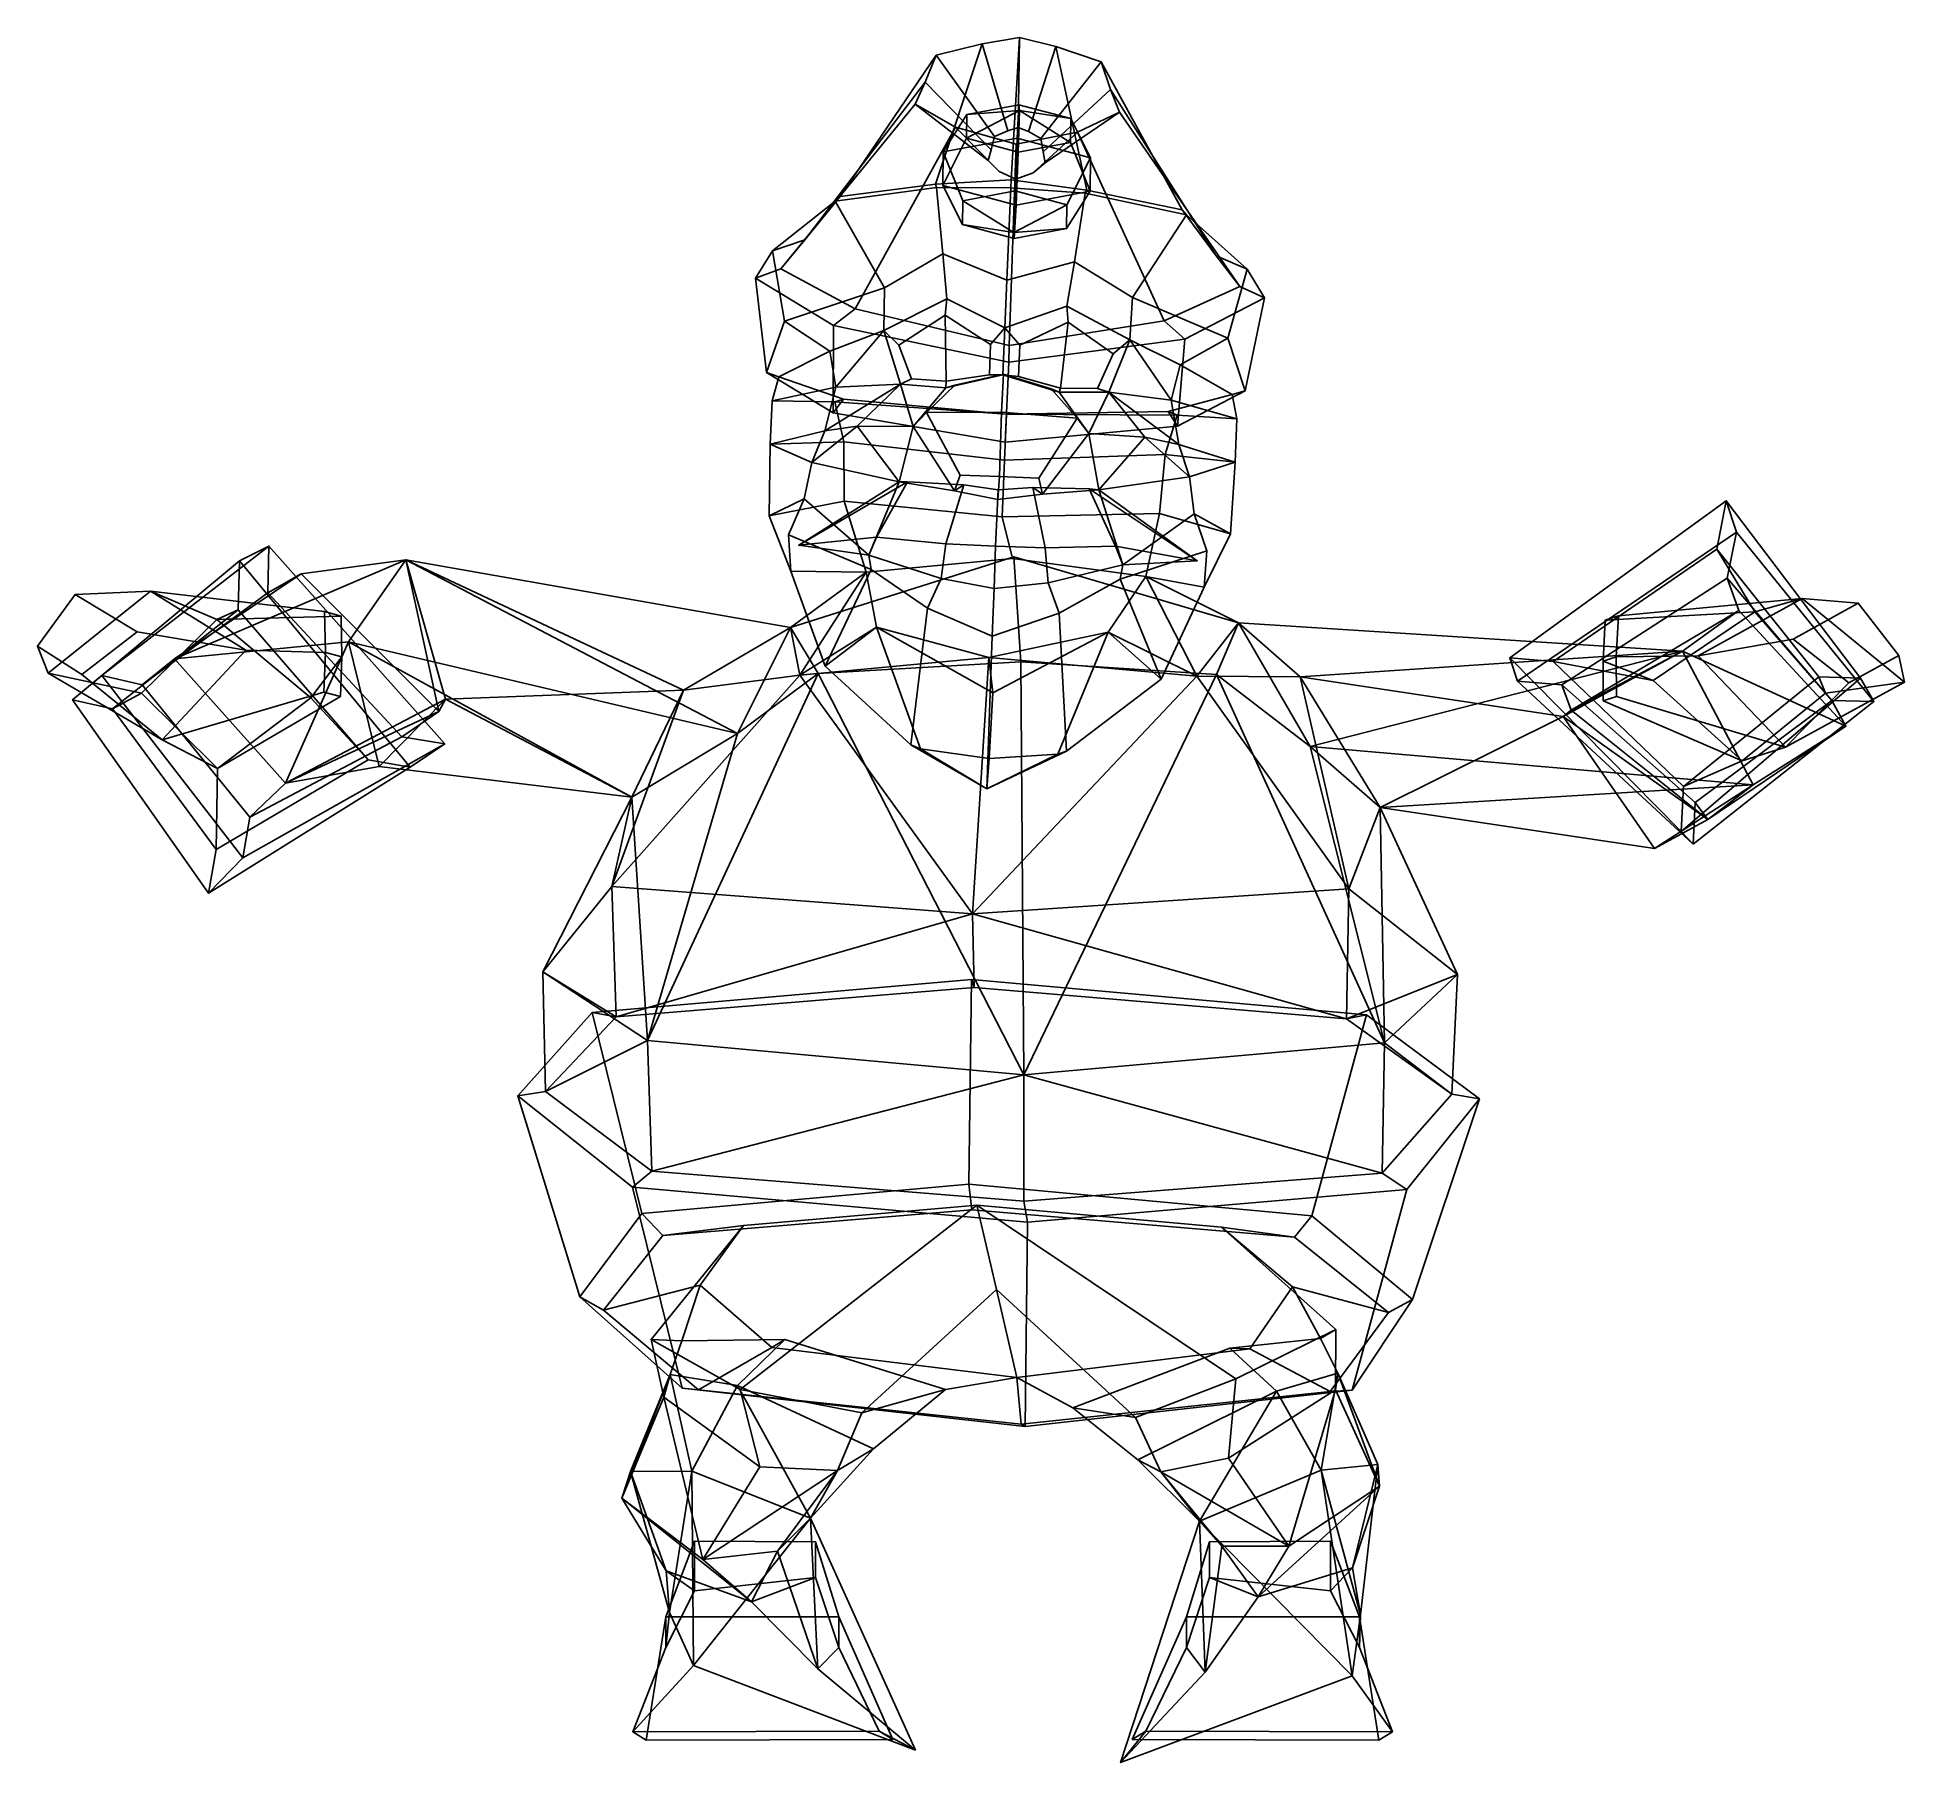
# Model space of a CAD drawing. Extents: x -271 to 237, y -159 to 311.
import ezdxf

# ---------------------------------------------------------------- set-up
doc = ezdxf.new("R2010")
doc.units = 0

msp = doc.modelspace()

# ---------------------------------------------------------------- linework, layer by layer
for p in [(-63.956913, 172.466858, 63.916767), (44.503178, 168.267578, 65.161423)]:
    msp.add_point(p)
for points in [[(-6.143353, 271.999054, 58.410122), (-3.906106, 310.827637, -7.175669), (-14.010819, 309.100159, -8.789314), (-26.769606, 270.823761, 50.698971)], [(-4.230648, 286.313721, -66.626678), (-7.088806, 285.3974, -66.074081), (-14.010819, 309.100159, -8.789314), (-3.906106, 310.827637, -7.175669)], [(-6.143353, 271.999054, 58.410122), (14.50157, 269.225861, 51.172588), (6.066386, 308.317932, -8.556757), (-3.906106, 310.827637, -7.175669)], [(-4.230648, 286.313721, -66.626678), (-3.906106, 310.827637, -7.175669), (6.066386, 308.317932, -8.556757), (-1.467269, 285.176544, -66.008163)], [(-62.314388, 255.649414, 11.239254), (-52.717976, 267.455139, 37.702526), (-26.565178, 305.954651, -11.499168), (-29.591793, 298.586365, -16.816099)], [(-52.717976, 267.455139, 37.702526), (-26.769606, 270.823761, 50.698971), (-14.010819, 309.100159, -8.789314), (-26.565178, 305.954651, -11.499168)], [(-10.653461, 283.774933, -65.111565), (-11.602821, 280.182007, -63.054123), (-29.591793, 298.586365, -16.816099), (-26.565178, 305.954651, -11.499168)], [(-7.088806, 285.3974, -66.074081), (-10.653461, 283.774933, -65.111565), (-26.565178, 305.954651, -11.499168), (-14.010819, 309.100159, -8.789314)], [(-1.467269, 285.176544, -66.008163), (6.066386, 308.317932, -8.556757), (18.394182, 304.202972, -10.978396), (1.93498, 283.280365, -64.963951)], [(40.40284, 263.849762, 38.77116), (18.394182, 304.202972, -10.978396), (6.066386, 308.317932, -8.556757), (14.50157, 269.225861, 51.172588)], [(1.93498, 283.280365, -64.963951), (18.394182, 304.202972, -10.978396), (20.954155, 296.617065, -16.230618), (2.54984, 279.626007, -62.888165)], [(49.661713, 251.314026, 12.524264), (20.954155, 296.617065, -16.230618), (18.394182, 304.202972, -10.978396), (40.40284, 263.849762, 38.77116)], [(-68.908981, 247.757751, -11.41917), (-62.314388, 255.649414, 11.239254), (-29.591793, 298.586365, -16.816099), (-32.337337, 292.654663, -21.108484)], [(-11.602821, 280.182007, -63.054123), (-12.453777, 277.28717, -61.3955), (-32.337337, 292.654663, -21.108484), (-29.591793, 298.586365, -16.816099)], [(2.54984, 279.626007, -62.888165), (20.954155, 296.617065, -16.230618), (23.323294, 290.486084, -20.463758), (3.130975, 276.674896, -61.212746)], [(56.143948, 242.916077, -9.984094), (23.323294, 290.486084, -20.463758), (20.954155, 296.617065, -16.230618), (49.661713, 251.314026, 12.524264)], [(-48.647671, 236.863525, -30.863245), (-68.908981, 247.757751, -11.41917), (-32.337337, 292.654663, -21.108484), (-21.344849, 286.323456, -25.145966)], [(-12.453777, 277.28717, -61.3955), (-9.45629, 274.306946, -59.729229), (-21.344849, 286.323456, -25.145966), (-32.337337, 292.654663, -21.108484)], [(-4.519953, 283.408813, -50.862808), (-4.015109, 292.46933, -63.409397), (-18.252394, 289.791656, -70.527374), (-24.654535, 279.622009, -60.929134)], [(-18.252394, 289.791656, -70.527374), (-3.882249, 290.862061, -80.1241), (-18.344439, 283.321228, -84.430504)], [(-3.882249, 290.862061, -80.1241), (-4.199202, 279.528442, -91.215721), (-18.344439, 283.321228, -84.430504)], [(-4.015109, 292.46933, -63.409397), (-3.882249, 290.862061, -80.1241), (-18.252394, 289.791656, -70.527374)], [(-4.519953, 283.408813, -50.862808), (15.484452, 278.045074, -60.458447), (10.130162, 288.676575, -70.19455), (-4.015109, 292.46933, -63.409397)], [(-3.882249, 290.862061, -80.1241), (10.038116, 282.206177, -84.097679), (-4.199202, 279.528442, -91.215721)], [(-4.015109, 292.46933, -63.409397), (10.130162, 288.676575, -70.19455), (-3.882249, 290.862061, -80.1241)], [(10.130162, 288.676575, -70.19455), (10.038116, 282.206177, -84.097679), (-3.882249, 290.862061, -80.1241)], [(3.130975, 276.674896, -61.212746), (23.323294, 290.486084, -20.463758), (11.962842, 285.025726, -24.760157), (-0.130272, 273.940552, -59.619869)], [(35.551929, 233.603577, -29.896992), (11.962842, 285.025726, -24.760157), (23.323294, 290.486084, -20.463758), (56.143948, 242.916077, -9.984094)], [(-6.662155, 226.878845, -48.608402), (-48.647671, 236.863525, -30.863245), (-21.344849, 286.323456, -25.145966), (-4.814946, 281.702667, -27.760305)], [(-24.654535, 279.622009, -60.929134), (-18.252394, 289.791656, -70.527374), (-18.344439, 283.321228, -84.430504), (-24.784708, 270.471405, -80.591209)], [(-9.45629, 274.306946, -59.729229), (-4.882127, 272.198822, -58.576748), (-4.814946, 281.702667, -27.760305), (-21.344849, 286.323456, -25.145966)], [(-6.662155, 226.878845, -48.608402), (-4.814946, 281.702667, -27.760305), (11.962842, 285.025726, -24.760157), (35.551929, 233.603577, -29.896992)], [(-0.130272, 273.940552, -59.619869), (11.962842, 285.025726, -24.760157), (-4.814946, 281.702667, -27.760305), (-4.882127, 272.198822, -58.576748)], [(15.484452, 278.045074, -60.458447), (15.354279, 268.89447, -80.120522), (10.038116, 282.206177, -84.097679), (10.130162, 288.676575, -70.19455)], [(-18.344439, 283.321228, -84.430504), (-4.199202, 279.528442, -91.215721), (-4.780299, 265.107666, -90.186874), (-24.784708, 270.471405, -80.591209)], [(-4.519953, 283.408813, -50.862808), (-24.654535, 279.622009, -60.929134), (-19.338335, 266.310333, -56.951916), (-5.10105, 268.988007, -49.833935)], [(-4.519953, 283.408813, -50.862808), (-5.10105, 268.988007, -49.833935), (9.044219, 265.195282, -56.619091), (15.484452, 278.045074, -60.458447)], [(10.038116, 282.206177, -84.097679), (15.354279, 268.89447, -80.120522), (-4.780299, 265.107666, -90.186874), (-4.199202, 279.528442, -91.215721)], [(-24.654535, 279.622009, -60.929134), (-24.784708, 270.471405, -80.591209), (-19.43038, 259.839905, -70.855049), (-19.338335, 266.310333, -56.951916)], [(15.484452, 278.045074, -60.458447), (9.044219, 265.195282, -56.619091), (8.952173, 258.724854, -70.522224), (15.354279, 268.89447, -80.120522)], [(-26.462425, 269.90625, 56.211849), (-26.769606, 270.823761, 50.698971), (-52.717976, 267.455139, 37.702526), (-54.126453, 266.161469, 42.994747)], [(-24.80711, 251.810486, 65.433479), (-26.462425, 269.90625, 56.211849), (-54.126453, 266.161469, 42.994747), (-40.661449, 242.556305, 55.86092)], [(-6.277743, 269.839142, 62.833786), (-6.143353, 271.999054, 58.410122), (-26.769606, 270.823761, 50.698971), (-26.462425, 269.90625, 56.211849)], [(-7.356194, 244.658508, 71.855736), (-6.277743, 269.839142, 62.833786), (-26.462425, 269.90625, 56.211849), (-24.80711, 251.810486, 65.433479)], [(-19.43038, 259.839905, -70.855049), (-24.784708, 270.471405, -80.591209), (-4.780299, 265.107666, -90.186874), (-5.285142, 256.04715, -77.640259)], [(-7.356194, 244.658508, 71.855736), (11.128897, 249.717407, 66.103592), (13.998137, 268.339722, 56.676167), (-6.277743, 269.839142, 62.833786)], [(-6.277743, 269.839142, 62.833786), (13.998137, 268.339722, 56.676167), (14.50157, 269.225861, 51.172588), (-6.143353, 271.999054, 58.410122)], [(-54.126453, 266.161469, 42.994747), (-52.717976, 267.455139, 37.702526), (-62.314388, 255.649414, 11.239254), (-71.123161, 252.690125, 13.510408)], [(-40.661449, 242.556305, 55.86092), (-54.126453, 266.161469, 42.994747), (-71.123161, 252.690125, 13.510408), (-67.920128, 233.554596, 38.200726)], [(-19.338335, 266.310333, -56.951916), (-19.43038, 259.839905, -70.855049), (-5.418012, 257.654449, -60.925491)], [(-5.10105, 268.988007, -49.833935), (-19.338335, 266.310333, -56.951916), (-5.418012, 257.654449, -60.925491)], [(-5.10105, 268.988007, -49.833935), (-5.418012, 257.654449, -60.925491), (9.044219, 265.195282, -56.619091)], [(9.044219, 265.195282, -56.619091), (-5.418012, 257.654449, -60.925491), (8.952173, 258.724854, -70.522224)], [(8.952173, 258.724854, -70.522224), (-5.285142, 256.04715, -77.640259), (-4.780299, 265.107666, -90.186874), (15.354279, 268.89447, -80.120522)], [(11.128897, 249.717407, 66.103592), (26.953987, 239.938446, 56.636864), (41.585457, 262.455811, 44.093113), (13.998137, 268.339722, 56.676167)], [(13.998137, 268.339722, 56.676167), (41.585457, 262.455811, 44.093113), (40.40284, 263.849762, 38.77116), (14.50157, 269.225861, 51.172588)], [(-5.418012, 257.654449, -60.925491), (-19.43038, 259.839905, -70.855049), (-5.285142, 256.04715, -77.640259)], [(26.953987, 239.938446, 56.636864), (52.923302, 228.875916, 39.587498), (58.160984, 247.684631, 14.994041), (41.585457, 262.455811, 44.093113)], [(41.585457, 262.455811, 44.093113), (58.160984, 247.684631, 14.994041), (49.661713, 251.314026, 12.524264), (40.40284, 263.849762, 38.77116)], [(-71.123161, 252.690125, 13.510408), (-62.314388, 255.649414, 11.239254), (-68.908981, 247.757751, -11.41917), (-75.842155, 245.248505, -12.308825)], [(-5.418012, 257.654449, -60.925491), (-5.285142, 256.04715, -77.640259), (8.952173, 258.724854, -70.522224)], [(-67.920128, 233.554596, 38.200726), (-71.123161, 252.690125, 13.510408), (-75.842155, 245.248505, -12.308825), (-72.819855, 219.570557, 1.713215)], [(-24.80711, 251.810486, 65.433479), (-40.661449, 242.556305, 55.86092), (-40.812099, 230.996246, 56.629417), (-23.673418, 239.584961, 68.178513)], [(-7.356194, 244.658508, 71.855736), (-24.80711, 251.810486, 65.433479), (-23.673418, 239.584961, 68.178513), (-7.854059, 231.70929, 71.551521)], [(-7.356194, 244.658508, 71.855736), (-7.854059, 231.70929, 71.551521), (8.991425, 237.588989, 68.662354), (11.128897, 249.717407, 66.103592)], [(11.128897, 249.717407, 66.103592), (8.991425, 237.588989, 68.662354), (26.192848, 228.402008, 57.398346), (26.953987, 239.938446, 56.636864)], [(58.160984, 247.684631, 14.994041), (62.880943, 239.877563, -10.716872), (56.143948, 242.916077, -9.984094), (49.661713, 251.314026, 12.524264)], [(-75.842155, 245.248505, -12.308825), (-68.908981, 247.757751, -11.41917), (-48.647671, 236.863525, -30.863245), (-54.568424, 232.345703, -33.391834)], [(-72.819855, 219.570557, 1.713215), (-75.842155, 245.248505, -12.308825), (-54.568424, 232.345703, -33.391834), (-54.671242, 208.567688, -23.162415)], [(52.923302, 228.875916, 39.587498), (57.562073, 214.522583, 3.209445), (62.880943, 239.877563, -10.716872), (58.160984, 247.684631, 14.994041)], [(-55.550236, 225.322968, 39.817196), (-40.812099, 230.996246, 56.629417), (-40.661449, 242.556305, 55.86092), (-67.920128, 233.554596, 38.200726)], [(-24.096062, 235.152527, 66.49334), (-23.673418, 239.584961, 68.178513), (-40.812099, 230.996246, 56.629417), (-36.770157, 226.99942, 56.895287)], [(-24.096062, 235.152527, 66.49334), (-11.745616, 227.179321, 69.068687), (-7.854059, 231.70929, 71.551521), (-23.673418, 239.584961, 68.178513)], [(39.920265, 221.626648, 40.912792), (52.923302, 228.875916, 39.587498), (26.953987, 239.938446, 56.636864), (26.192848, 228.402008, 57.398346)], [(62.880943, 239.877563, -10.716872), (41.162086, 228.639282, -32.293255), (35.551929, 233.603577, -29.896992), (56.143948, 242.916077, -9.984094)], [(57.562073, 214.522583, 3.209445), (39.191944, 204.933594, -22.085264), (41.162086, 228.639282, -32.293255), (62.880943, 239.877563, -10.716872)], [(-54.568424, 232.345703, -33.391834), (-48.647671, 236.863525, -30.863245), (-6.662155, 226.878845, -48.608402), (-6.798363, 222.36319, -51.974102)], [(-23.852695, 217.126404, 66.328903), (-24.096062, 235.152527, 66.49334), (-36.770157, 226.99942, 56.895287), (-33.256596, 217.832855, 60.847904)], [(-11.745616, 227.179321, 69.068687), (-24.096062, 235.152527, 66.49334), (-23.852695, 217.126404, 66.328903), (-12.084064, 218.936798, 70.752502)], [(9.373125, 233.200531, 66.730385), (8.991425, 237.588989, 68.662354), (-7.854059, 231.70929, 71.551521), (-3.793049, 226.998657, 69.336662)], [(9.373125, 233.200531, 66.730385), (21.625116, 224.595825, 54.954075), (26.192848, 228.402008, 57.398346), (8.991425, 237.588989, 68.662354)], [(-67.920128, 233.554596, 38.200726), (-72.819855, 219.570557, 1.713215), (-69.416458, 218.357117, 1.915814), (-55.550236, 225.322968, 39.817196)], [(-53.882408, 215.558777, 41.099419), (-40.812099, 230.996246, 56.629417), (-55.550236, 225.322968, 39.817196)], [(-54.671242, 208.567688, -23.162415), (-54.568424, 232.345703, -33.391834), (-6.798363, 222.36319, -51.974102), (-7.756927, 200.515625, -42.15406)], [(-36.290554, 216.367249, 62.016994), (-40.812099, 230.996246, 56.629417), (-53.882408, 215.558777, 41.099419)], [(-33.256596, 217.832855, 60.847904), (-36.770157, 226.99942, 56.895287), (-40.812099, 230.996246, 56.629417), (-36.290554, 216.367249, 62.016994)], [(-12.084064, 218.936798, 70.752502), (-8.38017, 218.889587, 74.145851), (-7.854059, 231.70929, 71.551521), (-11.745616, 227.179321, 69.068687)], [(-4.147175, 218.422333, 71.260475), (-3.793049, 226.998657, 69.336662), (-7.854059, 231.70929, 71.551521), (-8.38017, 218.889587, 74.145851)], [(41.162086, 228.639282, -32.293255), (-6.798363, 222.36319, -51.974102), (-6.662155, 226.878845, -48.608402), (35.551929, 233.603577, -29.896992)], [(-3.793049, 226.998657, 69.336662), (-4.147175, 218.422333, 71.260475), (7.311666, 215.296143, 66.086304), (9.373125, 233.200531, 66.730385)], [(7.311666, 215.296143, 66.086304), (17.370047, 215.18512, 59.582298), (21.625116, 224.595825, 54.954075), (9.373125, 233.200531, 66.730385)], [(-55.550236, 225.322968, 39.817196), (-69.416458, 218.357117, 1.915814), (-71.256828, 211.841705, 3.373172), (-53.882408, 215.558777, 41.099419)], [(39.191944, 204.933594, -22.085264), (-7.756927, 200.515625, -42.15406), (-6.798363, 222.36319, -51.974102), (41.162086, 228.639282, -32.293255)], [(17.370047, 215.18512, 59.582298), (20.431637, 214.171112, 62.667923), (26.192848, 228.402008, 57.398346), (21.625116, 224.595825, 54.954075)], [(20.431637, 214.171112, 62.667923), (37.47364, 212.021759, 42.147797), (26.192848, 228.402008, 57.398346)], [(37.47364, 212.021759, 42.147797), (39.920265, 221.626648, 40.912792), (26.192848, 228.402008, 57.398346)], [(52.923302, 228.875916, 39.587498), (39.920265, 221.626648, 40.912792), (54.071308, 213.57605, 3.332928), (57.562073, 214.522583, 3.209445)], [(-72.819855, 219.570557, 1.713215), (-54.671242, 208.567688, -23.162415), (-51.807247, 212.291504, -24.779221), (-69.416458, 218.357117, 1.915814)], [(-8.73944, 208.689331, 94.556923), (-8.276455, 219.065979, 89.221046), (-21.536602, 216.083679, 85.721176), (-29.237099, 208.667603, 87.638184)], [(-8.276455, 219.065979, 89.221046), (-8.38017, 218.889587, 74.145851), (-23.91555, 215.349121, 68.803764), (-21.536602, 216.083679, 85.721176)], [(-23.852695, 217.126404, 66.328903), (-23.91555, 215.349121, 68.803764), (-8.38017, 218.889587, 74.145851), (-12.084064, 218.936798, 70.752502)], [(-8.73944, 208.689331, 94.556923), (11.84833, 207.076874, 88.109673), (4.790158, 215.064392, 86.023293), (-8.276455, 219.065979, 89.221046)], [(-8.276455, 219.065979, 89.221046), (4.790158, 215.064392, 86.023293), (6.953327, 214.153992, 69.158005), (-8.38017, 218.889587, 74.145851)], [(7.311666, 215.296143, 66.086304), (-4.147175, 218.422333, 71.260475), (-8.38017, 218.889587, 74.145851), (6.953327, 214.153992, 69.158005)], [(39.920265, 221.626648, 40.912792), (37.47364, 212.021759, 42.147797), (55.368587, 206.939148, 4.826293), (54.071308, 213.57605, 3.332928)], [(-53.882408, 215.558777, 41.099419), (-71.256828, 211.841705, 3.373172), (-71.776993, 200.011169, 6.803972), (-56.904068, 203.677307, 42.072483)], [(-71.256828, 211.841705, 3.373172), (-69.416458, 218.357117, 1.915814), (-51.807247, 212.291504, -24.779221), (-54.217716, 211.549408, -27.70499)], [(-56.904068, 203.677307, 42.072483), (-36.290554, 216.367249, 62.016994), (-53.882408, 215.558777, 41.099419)], [(-48.095272, 204.926422, 66.369003), (-36.290554, 216.367249, 62.016994), (-56.904068, 203.677307, 42.072483)], [(-48.095272, 204.926422, 66.369003), (-32.855717, 204.782104, 69.682526), (-36.290554, 216.367249, 62.016994)], [(-23.852695, 217.126404, 66.328903), (-33.256596, 217.832855, 60.847904), (-36.290554, 216.367249, 62.016994), (-23.91555, 215.349121, 68.803764)], [(-32.855717, 204.782104, 69.682526), (-23.91555, 215.349121, 68.803764), (-36.290554, 216.367249, 62.016994)], [(-29.237099, 208.667603, 87.638184), (-21.536602, 216.083679, 85.721176), (-23.91555, 215.349121, 68.803764), (-32.855717, 204.782104, 69.682526)], [(11.84833, 207.076874, 88.109673), (15.027339, 202.928223, 70.232018), (6.953327, 214.153992, 69.158005), (4.790158, 215.064392, 86.023293)], [(7.311666, 215.296143, 66.086304), (6.953327, 214.153992, 69.158005), (20.431637, 214.171112, 62.667923), (17.370047, 215.18512, 59.582298)], [(15.027339, 202.928223, 70.232018), (20.431637, 214.171112, 62.667923), (6.953327, 214.153992, 69.158005)], [(30.304356, 201.891052, 67.2687), (20.431637, 214.171112, 62.667923), (15.027339, 202.928223, 70.232018)], [(30.304356, 201.891052, 67.2687), (39.544636, 199.943085, 43.179302), (20.431637, 214.171112, 62.667923)], [(39.544636, 199.943085, 43.179302), (37.47364, 212.021759, 42.147797), (20.431637, 214.171112, 62.667923)], [(57.562073, 214.522583, 3.209445), (54.071308, 213.57605, 3.332928), (36.662205, 208.866241, -23.763968), (39.191944, 204.933594, -22.085264)], [(-71.776993, 200.011169, 6.803972), (-71.256828, 211.841705, 3.373172), (-54.217716, 211.549408, -27.70499), (-51.769058, 200.604614, -28.178125)], [(-54.671242, 208.567688, -23.162415), (-7.756927, 200.515625, -42.15406), (-7.460962, 208.217712, -41.959332), (-51.807247, 212.291504, -24.779221)], [(-54.217716, 211.549408, -27.70499), (-51.807247, 212.291504, -24.779221), (-7.460962, 208.217712, -41.959332), (-7.453521, 208.15332, -42.824921)], [(-51.769058, 200.604614, -28.178125), (-54.217716, 211.549408, -27.70499), (-7.453521, 208.15332, -42.824921), (-7.970026, 195.626068, -40.080986)], [(-20.016155, 191.587738, 84.298683), (-29.237099, 208.667603, 87.638184), (-32.855717, 204.782104, 69.682526), (-21.545843, 187.315521, 71.206711)], [(-9.362184, 191.22464, 89.900452), (-8.73944, 208.689331, 94.556923), (-29.237099, 208.667603, 87.638184), (-20.016155, 191.587738, 84.298683)], [(-9.362184, 191.22464, 89.900452), (1.413527, 190.758057, 84.544601), (11.84833, 207.076874, 88.109673), (-8.73944, 208.689331, 94.556923)], [(39.191944, 204.933594, -22.085264), (36.662205, 208.866241, -23.763968), (-7.460962, 208.217712, -41.959332), (-7.756927, 200.515625, -42.15406)], [(39.074486, 207.937439, -26.634392), (-7.453521, 208.15332, -42.824921), (-7.460962, 208.217712, -41.959332), (36.662205, 208.866241, -23.763968)], [(55.368587, 206.939148, 4.826293), (39.074486, 207.937439, -26.634392), (36.662205, 208.866241, -23.763968), (54.071308, 213.57605, 3.332928)], [(37.47364, 212.021759, 42.147797), (39.544636, 199.943085, 43.179302), (54.893856, 195.106873, 8.257614), (55.368587, 206.939148, 4.826293)], [(-56.904068, 203.677307, 42.072483), (-71.776993, 200.011169, 6.803972), (-60.443432, 195.046173, 42.300293)], [(-60.443432, 195.046173, 42.300293), (-48.095272, 204.926422, 66.369003), (-56.904068, 203.677307, 42.072483)], [(-36.656685, 189.703522, 64.667908), (-48.095272, 204.926422, 66.369003), (-60.443432, 195.046173, 42.300293)], [(-36.656685, 189.703522, 64.667908), (-32.855717, 204.782104, 69.682526), (-48.095272, 204.926422, 66.369003)], [(-21.545843, 187.315521, 71.206711), (-32.855717, 204.782104, 69.682526), (-36.656685, 189.703522, 64.667908)], [(35.798531, 197.214294, -27.173222), (-7.970026, 195.626068, -40.080986), (-7.453521, 208.15332, -42.824921), (39.074486, 207.937439, -26.634392)], [(1.413527, 190.758057, 84.544601), (2.369057, 186.389587, 71.481148), (15.027339, 202.928223, 70.232018), (11.84833, 207.076874, 88.109673)], [(54.893856, 195.106873, 8.257614), (35.798531, 197.214294, -27.173222), (39.074486, 207.937439, -26.634392), (55.368587, 206.939148, 4.826293)], [(-72.117004, 180.44339, 10.132301), (-71.776993, 200.011169, 6.803972), (-51.769058, 200.604614, -28.178125), (-51.620106, 184.436523, -23.553045)], [(-62.516991, 185.14563, 43.434036), (-60.443432, 195.046173, 42.300293), (-71.776993, 200.011169, 6.803972), (-72.117004, 180.44339, 10.132301)], [(-51.620106, 184.436523, -23.553045), (-51.769058, 200.604614, -28.178125), (-7.970026, 195.626068, -40.080986), (-8.637082, 180.216736, -33.941723)], [(2.369057, 186.389587, 71.481148), (17.765141, 187.596497, 65.292442), (15.027339, 202.928223, 70.232018)], [(17.765141, 187.596497, 65.292442), (30.304356, 201.891052, 67.2687), (15.027339, 202.928223, 70.232018)], [(17.765141, 187.596497, 65.292442), (42.400002, 191.064392, 43.480499), (30.304356, 201.891052, 67.2687)], [(42.400002, 191.064392, 43.480499), (39.544636, 199.943085, 43.179302), (30.304356, 201.891052, 67.2687)], [(39.544636, 199.943085, 43.179302), (42.400002, 191.064392, 43.480499), (54.893856, 195.106873, 8.257614)], [(-62.516991, 185.14563, 43.434036), (-44.950008, 169.778198, 73.156815), (-36.656685, 189.703522, 64.667908), (-60.443432, 195.046173, 42.300293)], [(34.294163, 181.110168, -22.567118), (-8.637082, 180.216736, -33.941723), (-7.970026, 195.626068, -40.080986), (35.798531, 197.214294, -27.173222)], [(53.643764, 175.574341, 11.5755), (34.294163, 181.110168, -22.567118), (35.798531, 197.214294, -27.173222), (54.893856, 195.106873, 8.257614)], [(43.675442, 181.03418, 44.652676), (53.643764, 175.574341, 11.5755), (54.893856, 195.106873, 8.257614), (42.400002, 191.064392, 43.480499)], [(-42.789799, 174.69516, 83.270744), (-34.353016, 189.723938, 79.364594), (-63.956913, 172.466858, 63.916767)], [(-34.353016, 189.723938, 79.364594), (-36.656685, 189.703522, 64.667908), (-63.956913, 172.466858, 63.916767)], [(-63.956913, 172.466858, 63.916767), (-36.656685, 189.703522, 64.667908), (-44.950008, 169.778198, 73.156815)], [(-19.036791, 188.902802, 79.685333), (-34.353016, 189.723938, 79.364594), (-42.789799, 174.69516, 83.270744), (-23.945436, 172.833374, 92.68602)], [(-34.353016, 189.723938, 79.364594), (-19.036791, 188.902802, 79.685333), (-21.545843, 187.315521, 71.206711), (-36.656685, 189.703522, 64.667908)], [(-23.945436, 172.833374, 92.68602), (-10.41106, 172.192047, 93.569695), (-9.693555, 187.524139, 82.773598), (-19.036791, 188.902802, 79.685333)], [(-9.362184, 191.22464, 89.900452), (-20.016155, 191.587738, 84.298683), (-21.545843, 187.315521, 71.206711), (-9.737219, 184.904236, 77.739449)], [(-9.693555, 187.524139, 82.773598), (-9.737219, 184.904236, 77.739449), (-21.545843, 187.315521, 71.206711), (-19.036791, 188.902802, 79.685333)], [(-9.362184, 191.22464, 89.900452), (-9.737219, 184.904236, 77.739449), (2.369057, 186.389587, 71.481148), (1.413527, 190.758057, 84.544601)], [(43.675442, 181.03418, 44.652676), (42.400002, 191.064392, 43.480499), (17.765141, 187.596497, 65.292442), (24.29656, 167.097198, 73.951469)], [(-66.154732, 165.429626, 15.946536), (-66.83461, 175.332886, 47.678967), (-62.516991, 185.14563, 43.434036), (-72.117004, 180.44339, 10.132301)], [(-66.154732, 165.429626, 15.946536), (-72.117004, 180.44339, 10.132301), (-51.620106, 184.436523, -23.553045), (-45.690639, 165.130341, 6.794214)], [(-62.516991, 185.14563, 43.434036), (-66.83461, 175.332886, 47.678967), (-44.2826, 165.898071, 64.089821), (-44.950008, 169.778198, 73.156815)], [(-45.690639, 165.130341, 6.794214), (-51.620106, 184.436523, -23.553045), (-8.637082, 180.216736, -33.941723), (-5.775443, 168.84024, -10.701957)], [(3.149075, 171.784363, 92.996948), (-0.203395, 188.173645, 79.901466), (-9.693555, 187.524139, 82.773598), (-10.41106, 172.192047, 93.569695)], [(-9.693555, 187.524139, 82.773598), (-0.203395, 188.173645, 79.901466), (2.369057, 186.389587, 71.481148), (-9.737219, 184.904236, 77.739449)], [(-0.203395, 188.173645, 79.901466), (3.149075, 171.784363, 92.996948), (22.291754, 172.175415, 84.017601), (15.13379, 187.807953, 79.932487)], [(15.13379, 187.807953, 79.932487), (17.765141, 187.596497, 65.292442), (2.369057, 186.389587, 71.481148), (-0.203395, 188.173645, 79.901466)], [(22.291754, 172.175415, 84.017601), (44.503178, 168.267578, 65.161423), (15.13379, 187.807953, 79.932487)], [(15.13379, 187.807953, 79.932487), (44.503178, 168.267578, 65.161423), (17.765141, 187.596497, 65.292442)], [(44.503178, 168.267578, 65.161423), (24.29656, 167.097198, 73.951469), (17.765141, 187.596497, 65.292442)], [(131.828964, 135.486694, 88.371033), (129.685028, 141.791992, 120.819588), (188.666275, 184.581177, 116.842964), (191.455963, 176.073547, 85.709358)], [(129.685028, 141.791992, 120.819588), (141.512589, 140.819092, 122.109383), (186.075089, 171.436707, 119.251251), (188.666275, 184.581177, 116.842964)], [(225.207138, 136.257324, 130.768478), (188.666275, 184.581177, 116.842964), (186.075089, 171.436707, 119.251251), (213.877823, 136.62616, 129.646423)], [(225.207138, 136.257324, 130.768478), (228.911774, 129.861633, 98.482475), (191.455963, 176.073547, 85.709358), (188.666275, 184.581177, 116.842964)], [(30.550745, 163.924438, 8.873099), (-5.775443, 168.84024, -10.701957), (-8.637082, 180.216736, -33.941723), (34.294163, 181.110168, -22.567118)], [(43.675442, 181.03418, 44.652676), (24.29656, 167.097198, 73.951469), (23.53912, 163.272217, 64.868126), (47.123131, 170.920776, 48.986717)], [(46.406979, 161.071564, 17.238264), (30.550745, 163.924438, 8.873099), (34.294163, 181.110168, -22.567118), (53.643764, 175.574341, 11.5755)], [(46.406979, 161.071564, 17.238264), (53.643764, 175.574341, 11.5755), (43.675442, 181.03418, 44.652676), (47.123131, 170.920776, 48.986717)], [(-44.2826, 165.898071, 64.089821), (-66.83461, 175.332886, 47.678967), (-66.154732, 165.429626, 15.946536), (-56.85183, 139.557495, 35.305145)], [(-44.950008, 169.778198, 73.156815), (-42.789799, 174.69516, 83.270744), (-63.956913, 172.466858, 63.916767)], [(-23.945436, 172.833374, 92.68602), (-42.789799, 174.69516, 83.270744), (-44.950008, 169.778198, 73.156815), (-25.248896, 163.379883, 83.207634)], [(131.828964, 135.486694, 88.371033), (191.455963, 176.073547, 85.709358), (188.902344, 163.532532, 87.999535), (143.86113, 134.457611, 89.691093)], [(228.911774, 129.861633, 98.482475), (217.408691, 130.196167, 97.35128), (188.902344, 163.532532, 87.999535), (191.455963, 176.073547, 85.709358)], [(-261.841949, 130.382263, 66.578758), (-216.410217, 168.218994, 85.780052), (-208.375183, 172.263184, 54.658577), (-253.91478, 136.973633, 35.102905)], [(-261.841949, 130.382263, 66.578758), (-250.997223, 127.929932, 69.053909), (-216.777756, 154.898315, 83.002373), (-216.410217, 168.218994, 85.780052)], [(-253.91478, 136.973633, 35.102905), (-208.375183, 172.263184, 54.658577), (-208.648468, 159.533875, 52.025528), (-242.912323, 134.445129, 37.605938)], [(-234.095078, 141.550476, 3.309281), (-199.565536, 164.713196, 17.41453), (-171.058823, 168.508301, -27.412607)], [(-234.095078, 141.550476, 3.309281), (-171.058823, 168.508301, -27.412607), (-186.68045, 146.118347, -61.323727)], [(-169.883575, 112.044403, 88.060646), (-216.410217, 168.218994, 85.780052), (-216.777756, 154.898315, 83.002373), (-181.331787, 114.037598, 85.328064)], [(-160.453949, 118.336121, 56.935772), (-208.375183, 172.263184, 54.658577), (-216.410217, 168.218994, 85.780052), (-169.883575, 112.044403, 88.060646)], [(-160.453949, 118.336121, 56.935772), (-172.108673, 120.325836, 54.145988), (-208.648468, 159.533875, 52.025528), (-208.375183, 172.263184, 54.658577)], [(-162.050095, 127.183624, 20.139313), (-171.058823, 168.508301, -27.412607), (-199.565536, 164.713196, 17.41453)], [(-80.686165, 121.18634, -45.159851), (-186.68045, 146.118347, -61.323727), (-171.058823, 168.508301, -27.412607)], [(-95.424805, 132.984253, 24.598625), (-66.234222, 150.030457, -12.948624), (-171.058823, 168.508301, -27.412607)], [(-95.424805, 132.984253, 24.598625), (-171.058823, 168.508301, -27.412607), (-160.278778, 130.52713, 7.770301)], [(-80.686165, 121.18634, -45.159851), (-171.058823, 168.508301, -27.412607), (-66.234222, 150.030457, -12.948624)], [(-162.050095, 127.183624, 20.139313), (-160.278778, 130.52713, 7.770301), (-171.058823, 168.508301, -27.412607)], [(-5.403736, 169.322632, -14.05961), (-3.533864, 140.683502, -60.574577), (-58.74828, 137.507507, -57.588497), (-66.234222, 150.030457, -12.948624)], [(-5.403736, 169.322632, -14.05961), (-66.234222, 150.030457, -12.948624), (-45.690639, 165.130341, 6.794214), (-5.775443, 168.84024, -10.701957)], [(-28.916792, 155.35614, 86.106682), (-25.248896, 163.379883, 83.207634), (-44.950008, 169.778198, 73.156815), (-44.2826, 165.898071, 64.089821)], [(-10.41106, 172.192047, 93.569695), (-23.945436, 172.833374, 92.68602), (-25.248896, 163.379883, 83.207634), (-10.808887, 160.657471, 89.320999)], [(-10.41106, 172.192047, 93.569695), (-10.808887, 160.657471, 89.320999), (3.934649, 162.25, 83.542534), (3.149075, 171.784363, 92.996948)], [(-5.775443, 168.84024, -10.701957), (30.550745, 163.924438, 8.873099), (55.775387, 151.379578, -11.277602), (-5.403736, 169.322632, -14.05961)], [(-5.403736, 169.322632, -14.05961), (55.775387, 151.379578, -11.277602), (49.782219, 137.267883, -52.432755), (-3.533864, 140.683502, -60.574577)], [(3.149075, 171.784363, 92.996948), (3.934649, 162.25, 83.542534), (24.29656, 167.097198, 73.951469), (22.291754, 172.175415, 84.017601)], [(24.29656, 167.097198, 73.951469), (44.503178, 168.267578, 65.161423), (22.291754, 172.175415, 84.017601)], [(23.53912, 163.272217, 64.868126), (34.690666, 136.013245, 36.355663), (46.406979, 161.071564, 17.238264), (47.123131, 170.920776, 48.986717)], [(168.7892, 135.588531, 122.374435), (196.463257, 154.324463, 111.187065), (186.075089, 171.436707, 119.251251), (141.512589, 140.819092, 122.109383)], [(215.674057, 132.13147, 109.1828), (213.877823, 136.62616, 129.646423), (186.075089, 171.436707, 119.251251), (196.463257, 154.324463, 111.187065)], [(-242.912323, 134.445129, 37.605938), (-208.648468, 159.533875, 52.025528), (-199.565536, 164.713196, 17.41453), (-234.095078, 141.550476, 3.309281)], [(-199.565536, 164.713196, 17.41453), (-208.648468, 159.533875, 52.025528), (-172.108673, 120.325836, 54.145988), (-162.050095, 127.183624, 20.139313)], [(-66.234222, 150.030457, -12.948624), (-63.720627, 137.064972, 36.603718), (-45.690639, 165.130341, 6.794214)], [(-56.85183, 139.557495, 35.305145), (-66.154732, 165.429626, 15.946536), (-45.690639, 165.130341, 6.794214), (-42.801594, 150.151978, 29.239605)], [(-63.720627, 137.064972, 36.603718), (-42.801594, 150.151978, 29.239605), (-45.690639, 165.130341, 6.794214)], [(-33.51273, 118.063416, 70.870064), (-28.916792, 155.35614, 86.106682), (-44.2826, 165.898071, 64.089821), (-56.85183, 139.557495, 35.305145)], [(-11.361068, 147.682678, 93.663673), (-10.808887, 160.657471, 89.320999), (-25.248896, 163.379883, 83.207634), (-28.916792, 155.35614, 86.106682)], [(6.90387, 153.969238, 86.517746), (23.53912, 163.272217, 64.868126), (24.29656, 167.097198, 73.951469), (3.934649, 162.25, 83.542534)], [(8.950957, 116.419342, 71.357368), (34.690666, 136.013245, 36.355663), (23.53912, 163.272217, 64.868126), (6.90387, 153.969238, 86.517746)], [(34.690666, 136.013245, 36.355663), (20.248575, 148.77829, 31.607796), (30.550745, 163.924438, 8.873099), (46.406979, 161.071564, 17.238264)], [(44.439281, 136.806091, 42.173759), (30.550745, 163.924438, 8.873099), (20.248575, 148.77829, 31.607796)], [(55.775387, 151.379578, -11.277602), (30.550745, 163.924438, 8.873099), (44.439281, 136.806091, 42.173759)], [(192.06131, 154.701019, 53.081463), (146.422394, 127.519836, 54.336262), (143.86113, 134.457611, 89.691093), (188.902344, 163.532532, 87.999535)], [(217.408691, 130.196167, 97.35128), (221.259399, 123.183685, 62.130745), (192.06131, 154.701019, 53.081463), (188.902344, 163.532532, 87.999535)], [(-271.44397, 144.972595, 148.817062), (-261.110321, 159.07196, 161.85466), (-240.596161, 159.994598, 95.906898), (-268.461395, 137.645386, 89.310936)], [(-259.369415, 137.300507, 167.327698), (-244.220581, 148.91687, 170.451324), (-261.110321, 159.07196, 161.85466), (-271.44397, 144.972595, 148.817062)], [(-268.461395, 137.645386, 89.310936), (-240.596161, 159.994598, 95.906898), (-222.540176, 152.262146, 67.384735), (-243.041473, 132.192505, 62.135319)], [(-244.220581, 148.91687, 170.451324), (-214.679352, 143.921631, 124.589218), (-240.596161, 159.994598, 95.906898), (-261.110321, 159.07196, 161.85466)], [(-193.247284, 154.447296, 131.089813), (-188.699615, 153.196411, 119.039246), (-222.540176, 152.262146, 67.384735), (-240.596161, 159.994598, 95.906898)], [(-192.964706, 143.290619, 133.266678), (-193.247284, 154.447296, 131.089813), (-240.596161, 159.994598, 95.906898), (-214.679352, 143.921631, 124.589218)], [(-11.361068, 147.682678, 93.663673), (6.90387, 153.969238, 86.517746), (3.934649, 162.25, 83.542534), (-10.808887, 160.657471, 89.320999)], [(159.303299, 153.243988, 173.063965), (209.356461, 157.955383, 141.710953), (196.463257, 154.324463, 111.187065), (155.695038, 152.06311, 160.692703)], [(158.659561, 142.095276, 175.204422), (180.996078, 142.348267, 168.259094), (209.356461, 157.955383, 141.710953), (159.303299, 153.243988, 173.063965)], [(206.926529, 146.867432, 216.302353), (224.610626, 156.725769, 209.065155), (209.356461, 157.955383, 141.710953), (180.996078, 142.348267, 168.259094)], [(237.266464, 135.127533, 137.308121), (215.674057, 132.13147, 109.1828), (196.463257, 154.324463, 111.187065), (209.356461, 157.955383, 141.710953)], [(235.692886, 142.442627, 196.869675), (237.266464, 135.127533, 137.308121), (209.356461, 157.955383, 141.710953), (224.610626, 156.725769, 209.065155)], [(-243.041473, 132.192505, 62.135319), (-222.540176, 152.262146, 67.384735), (-216.777756, 154.898315, 83.002373), (-250.997223, 127.929932, 69.053909)], [(-196.978394, 130.864532, 76.992783), (-181.331787, 114.037598, 85.328064), (-216.777756, 154.898315, 83.002373), (-222.540176, 152.262146, 67.384735)], [(-188.527115, 142.031128, 121.155876), (-196.978394, 130.864532, 76.992783), (-222.540176, 152.262146, 67.384735), (-188.699615, 153.196411, 119.039246)], [(-192.964706, 143.290619, 133.266678), (-188.527115, 142.031128, 121.155876), (-188.699615, 153.196411, 119.039246), (-193.247284, 154.447296, 131.089813)], [(-12.76223, 106.135498, 75.589066), (-11.361068, 147.682678, 93.663673), (-28.916792, 155.35614, 86.106682), (-33.51273, 118.063416, 70.870064)], [(-12.76223, 106.135498, 75.589066), (8.950957, 116.419342, 71.357368), (6.90387, 153.969238, 86.517746), (-11.361068, 147.682678, 93.663673)], [(146.422394, 127.519836, 54.336262), (192.06131, 154.701019, 53.081463), (176.732971, 143.618134, 3.799855)], [(155.165604, 140.90387, 162.781754), (155.695038, 152.06311, 160.692703), (196.463257, 154.324463, 111.187065), (168.7892, 135.588531, 122.374435)], [(158.659561, 142.095276, 175.204422), (159.303299, 153.243988, 173.063965), (155.695038, 152.06311, 160.692703), (155.165604, 140.90387, 162.781754)], [(221.259399, 123.183685, 62.130745), (176.732971, 143.618134, 3.799855), (192.06131, 154.701019, 53.081463)], [(222.072556, 134.991058, 214.369965), (235.692886, 142.442627, 196.869675), (224.610626, 156.725769, 209.065155), (206.926529, 146.867432, 216.302353)], [(-259.369415, 137.300507, 167.327698), (-237.417633, 119.4552, 104.411591), (-214.679352, 143.921631, 124.589218), (-244.220581, 148.91687, 170.451324)], [(-95.424805, 132.984253, 24.598625), (-63.720627, 137.064972, 36.603718), (-66.234222, 150.030457, -12.948624)], [(-80.686165, 121.18634, -45.159851), (-66.234222, 150.030457, -12.948624), (-58.74828, 137.507507, -57.588497)], [(-12.24207, 141.898315, 42.076748), (-42.801594, 150.151978, 29.239605), (-63.720627, 137.064972, 36.603718)], [(-33.51273, 118.063416, 70.870064), (-56.85183, 139.557495, 35.305145), (-42.801594, 150.151978, 29.239605), (-30.837589, 116.992035, 54.314781)], [(-30.837589, 116.992035, 54.314781), (-42.801594, 150.151978, 29.239605), (-11.17819, 132.284027, 25.775518), (-12.153301, 114.341248, 50.211594)], [(-11.17819, 132.284027, 25.775518), (-42.801594, 150.151978, 29.239605), (-12.24207, 141.898315, 42.076748)], [(-11.17819, 132.284027, 25.775518), (-12.24207, 141.898315, 42.076748), (20.248575, 148.77829, 31.607796)], [(-12.24207, 141.898315, 42.076748), (44.439281, 136.806091, 42.173759), (20.248575, 148.77829, 31.607796)], [(6.58105, 115.543274, 54.744186), (-12.153301, 114.341248, 50.211594), (-11.17819, 132.284027, 25.775518), (20.248575, 148.77829, 31.607796)], [(8.950957, 116.419342, 71.357368), (6.58105, 115.543274, 54.744186), (20.248575, 148.77829, 31.607796), (34.690666, 136.013245, 36.355663)], [(72.592735, 136.631531, 36.312428), (55.775387, 151.379578, -11.277602), (44.439281, 136.806091, 42.173759)], [(75.302162, 117.646271, -38.03149), (49.782219, 137.267883, -52.432755), (55.775387, 151.379578, -11.277602)], [(72.592735, 136.631531, 36.312428), (176.732971, 143.618134, 3.799855), (55.775387, 151.379578, -11.277602)], [(75.302162, 117.646271, -38.03149), (55.775387, 151.379578, -11.277602), (176.732971, 143.618134, 3.799855)], [(-259.369415, 137.300507, 167.327698), (-271.44397, 144.972595, 148.817062), (-268.461395, 137.645386, 89.310936), (-237.417633, 119.4552, 104.411591)], [(-193.426178, 132.480713, 135.156998), (-192.964706, 143.290619, 133.266678), (-214.679352, 143.921631, 124.589218), (-237.417633, 119.4552, 104.411591)], [(-203.83696, 107.678345, 4.782932), (-234.095078, 141.550476, 3.309281), (-186.68045, 146.118347, -61.323727)], [(-203.83696, 107.678345, 4.782932), (-186.68045, 146.118347, -61.323727), (-178.287628, 112.232727, -32.980465)], [(-193.426178, 132.480713, 135.156998), (-188.87529, 131.225342, 123.065567), (-188.527115, 142.031128, 121.155876), (-192.964706, 143.290619, 133.266678)], [(-109.494637, 103.809509, -17.269537), (-186.68045, 146.118347, -61.323727), (-80.686165, 121.18634, -45.159851)], [(-178.287628, 112.232727, -32.980465), (-186.68045, 146.118347, -61.323727), (-109.494637, 103.809509, -17.269537)], [(72.592735, 136.631531, 36.312428), (144.25563, 125.816956, 41.691963), (176.732971, 143.618134, 3.799855)], [(75.302162, 117.646271, -38.03149), (176.732971, 143.618134, 3.799855), (195.973801, 107.201447, -10.520331)], [(146.422394, 127.519836, 54.336262), (176.732971, 143.618134, 3.799855), (144.25563, 125.816956, 41.691963)], [(221.259399, 123.183685, 62.130745), (195.973801, 107.201447, -10.520331), (176.732971, 143.618134, 3.799855)], [(222.072556, 134.991058, 214.369965), (206.926529, 146.867432, 216.302353), (180.996078, 142.348267, 168.259094), (204.825775, 117.482178, 149.912521)], [(222.072556, 134.991058, 214.369965), (204.825775, 117.482178, 149.912521), (237.266464, 135.127533, 137.308121), (235.692886, 142.442627, 196.869675)], [(-237.417633, 119.4552, 104.411591), (-268.461395, 137.645386, 89.310936), (-243.041473, 132.192505, 62.135319), (-222.33287, 111.645325, 70.269112)], [(-203.83696, 107.678345, 4.782932), (-213.577454, 98.385208, 38.387215), (-242.912323, 134.445129, 37.605938), (-234.095078, 141.550476, 3.309281)], [(-188.87529, 131.225342, 123.065567), (-222.33287, 111.645325, 70.269112), (-196.978394, 130.864532, 76.992783), (-188.527115, 142.031128, 121.155876)], [(-105.22036, 37.560806, -81.19223), (-58.74828, 137.507507, -57.588497), (-2.659097, 28.246948, -107.577042)], [(-105.22036, 37.560806, -81.19223), (-80.686165, 121.18634, -45.159851), (-58.74828, 137.507507, -57.588497)], [(-16.644451, 72.023987, 105.153046), (-12.24207, 141.898315, 42.076748), (-63.720627, 137.064972, 36.603718)], [(-2.659097, 28.246948, -107.577042), (-58.74828, 137.507507, -57.588497), (-3.533864, 140.683502, -60.574577)], [(-16.644451, 72.023987, 105.153046), (44.439281, 136.806091, 42.173759), (-12.24207, 141.898315, 42.076748)], [(-2.659097, 28.246948, -107.577042), (-3.533864, 140.683502, -60.574577), (49.782219, 137.267883, -52.432755)], [(179.67453, 91.033951, 101.75061), (176.395126, 94.490677, 135.587753), (129.685028, 141.791992, 120.819588), (131.828964, 135.486694, 88.371033)], [(176.395126, 94.490677, 135.587753), (177.012283, 106.727783, 133.179718), (141.512589, 140.819092, 122.109383), (129.685028, 141.791992, 120.819588)], [(192.990234, 113.759216, 118.986427), (168.7892, 135.588531, 122.374435), (141.512589, 140.819092, 122.109383), (177.012283, 106.727783, 133.179718)], [(158.785873, 131.280304, 177.117828), (158.659561, 142.095276, 175.204422), (155.165604, 140.90387, 162.781754), (155.177536, 130.094971, 164.705582)], [(155.177536, 130.094971, 164.705582), (155.165604, 140.90387, 162.781754), (168.7892, 135.588531, 122.374435), (192.990234, 113.759216, 118.986427)], [(158.785873, 131.280304, 177.117828), (204.825775, 117.482178, 149.912521), (180.996078, 142.348267, 168.259094), (158.659561, 142.095276, 175.204422)], [(-215.487381, 87.318588, 35.640381), (-224.799072, 77.676727, 67.072563), (-261.841949, 130.382263, 66.578758), (-253.91478, 136.973633, 35.102905)], [(-215.487381, 87.318588, 35.640381), (-253.91478, 136.973633, 35.102905), (-242.912323, 134.445129, 37.605938), (-213.577454, 98.385208, 38.387215)], [(-193.426178, 132.480713, 135.156998), (-237.417633, 119.4552, 104.411591), (-222.33287, 111.645325, 70.269112), (-188.87529, 131.225342, 123.065567)], [(-109.494637, 103.809509, -17.269537), (-95.424805, 132.984253, 24.598625), (-160.278778, 130.52713, 7.770301)], [(-16.644451, 72.023987, 105.153046), (-63.720627, 137.064972, 36.603718), (-114.923256, 79.513, 66.935905)], [(-114.923256, 79.513, 66.935905), (-63.720627, 137.064972, 36.603718), (-95.424805, 132.984253, 24.598625)], [(-114.923256, 79.513, 66.935905), (-95.424805, 132.984253, 24.598625), (-109.494637, 103.809509, -17.269537)], [(-16.644451, 72.023987, 105.153046), (85.86747, 78.89357, 80.263809), (44.439281, 136.806091, 42.173759)], [(95.570366, 36.94136, -67.864326), (-2.659097, 28.246948, -107.577042), (49.782219, 137.267883, -52.432755)], [(85.86747, 78.89357, 80.263809), (72.592735, 136.631531, 36.312428), (44.439281, 136.806091, 42.173759)], [(95.570366, 36.94136, -67.864326), (49.782219, 137.267883, -52.432755), (75.302162, 117.646271, -38.03149)], [(85.86747, 78.89357, 80.263809), (94.384796, 101.048019, 1.549659), (72.592735, 136.631531, 36.312428)], [(94.384796, 101.048019, 1.549659), (144.25563, 125.816956, 41.691963), (72.592735, 136.631531, 36.312428)], [(179.67453, 91.033951, 101.75061), (131.828964, 135.486694, 88.371033), (143.86113, 134.457611, 89.691093), (180.231491, 102.364258, 99.519691)], [(146.422394, 127.519836, 54.336262), (183.649643, 97.73114, 63.779835), (180.231491, 102.364258, 99.519691), (143.86113, 134.457611, 89.691093)], [(176.395126, 94.490677, 135.587753), (225.207138, 136.257324, 130.768478), (213.877823, 136.62616, 129.646423), (177.012283, 106.727783, 133.179718)], [(179.67453, 91.033951, 101.75061), (228.911774, 129.861633, 98.482475), (225.207138, 136.257324, 130.768478), (176.395126, 94.490677, 135.587753)], [(192.990234, 113.759216, 118.986427), (177.012283, 106.727783, 133.179718), (213.877823, 136.62616, 129.646423), (215.674057, 132.13147, 109.1828)], [(204.825775, 117.482178, 149.912521), (192.990234, 113.759216, 118.986427), (215.674057, 132.13147, 109.1828), (237.266464, 135.127533, 137.308121)], [(-224.799072, 77.676727, 67.072563), (-222.751129, 89.632904, 70.035942), (-250.997223, 127.929932, 69.053909), (-261.841949, 130.382263, 66.578758)], [(-222.33287, 111.645325, 70.269112), (-243.041473, 132.192505, 62.135319), (-250.997223, 127.929932, 69.053909), (-222.751129, 89.632904, 70.035942)], [(-222.33287, 111.645325, 70.269112), (-222.751129, 89.632904, 70.035942), (-181.331787, 114.037598, 85.328064), (-196.978394, 130.864532, 76.992783)], [(-162.050095, 127.183624, 20.139313), (-172.108673, 120.325836, 54.145988), (-213.577454, 98.385208, 38.387215), (-203.83696, 107.678345, 4.782932)], [(-203.83696, 107.678345, 4.782932), (-178.287628, 112.232727, -32.980465), (-160.278778, 130.52713, 7.770301)], [(-203.83696, 107.678345, 4.782932), (-160.278778, 130.52713, 7.770301), (-162.050095, 127.183624, 20.139313)], [(-178.287628, 112.232727, -32.980465), (-109.494637, 103.809509, -17.269537), (-160.278778, 130.52713, 7.770301)], [(183.649643, 97.73114, 63.779835), (146.422394, 127.519836, 54.336262), (144.25563, 125.816956, 41.691963)], [(158.785873, 131.280304, 177.117828), (155.177536, 130.094971, 164.705582), (192.990234, 113.759216, 118.986427), (204.825775, 117.482178, 149.912521)], [(179.67453, 91.033951, 101.75061), (180.231491, 102.364258, 99.519691), (217.408691, 130.196167, 97.35128), (228.911774, 129.861633, 98.482475)], [(183.649643, 97.73114, 63.779835), (221.259399, 123.183685, 62.130745), (217.408691, 130.196167, 97.35128), (180.231491, 102.364258, 99.519691)], [(169.137878, 89.875031, 21.24284), (144.25563, 125.816956, 41.691963), (94.384796, 101.048019, 1.549659)], [(183.649643, 97.73114, 63.779835), (144.25563, 125.816956, 41.691963), (169.137878, 89.875031, 21.24284)], [(183.649643, 97.73114, 63.779835), (195.973801, 107.201447, -10.520331), (221.259399, 123.183685, 62.130745)], [(-215.487381, 87.318588, 35.640381), (-160.453949, 118.336121, 56.935772), (-169.883575, 112.044403, 88.060646), (-224.799072, 77.676727, 67.072563)], [(-215.487381, 87.318588, 35.640381), (-213.577454, 98.385208, 38.387215), (-172.108673, 120.325836, 54.145988), (-160.453949, 118.336121, 56.935772)], [(-105.22036, 37.560806, -81.19223), (-109.494637, 103.809509, -17.269537), (-80.686165, 121.18634, -45.159851)], [(-12.76223, 106.135498, 75.589066), (-33.51273, 118.063416, 70.870064), (-30.837589, 116.992035, 54.314781)], [(95.570366, 36.94136, -67.864326), (75.302162, 117.646271, -38.03149), (94.384796, 101.048019, 1.549659)], [(94.384796, 101.048019, 1.549659), (75.302162, 117.646271, -38.03149), (195.973801, 107.201447, -10.520331)], [(-224.799072, 77.676727, 67.072563), (-169.883575, 112.044403, 88.060646), (-181.331787, 114.037598, 85.328064), (-222.751129, 89.632904, 70.035942)], [(-12.76223, 106.135498, 75.589066), (-30.837589, 116.992035, 54.314781), (-12.153301, 114.341248, 50.211594)], [(-12.76223, 106.135498, 75.589066), (6.58105, 115.543274, 54.744186), (8.950957, 116.419342, 71.357368)], [(-12.76223, 106.135498, 75.589066), (-12.153301, 114.341248, 50.211594), (6.58105, 115.543274, 54.744186)], [(169.137878, 89.875031, 21.24284), (94.384796, 101.048019, 1.549659), (195.973801, 107.201447, -10.520331)], [(183.649643, 97.73114, 63.779835), (169.137878, 89.875031, 21.24284), (195.973801, 107.201447, -10.520331)], [(-114.923256, 79.513, 66.935905), (-109.494637, 103.809509, -17.269537), (-133.731049, 56.268799, -17.006599)], [(-133.731049, 56.268799, -17.006599), (-109.494637, 103.809509, -17.269537), (-105.22036, 37.560806, -81.19223)], [(85.86747, 78.89357, 80.263809), (115.461845, 55.500031, -0.4659), (94.384796, 101.048019, 1.549659)], [(115.461845, 55.500031, -0.4659), (95.570366, 36.94136, -67.864326), (94.384796, 101.048019, 1.549659)], [(-113.785942, 44.039673, 61.705441), (-114.923256, 79.513, 66.935905), (-133.731049, 56.268799, -17.006599)], [(-113.785942, 44.039673, 61.705441), (-16.644451, 72.023987, 105.153046), (-114.923256, 79.513, 66.935905)], [(85.213554, 43.425766, 74.914444), (85.86747, 78.89357, 80.263809), (-16.644451, 72.023987, 105.153046)], [(85.213554, 43.425766, 74.914444), (115.461845, 55.500031, -0.4659), (85.86747, 78.89357, 80.263809)], [(-113.785942, 44.039673, 61.705441), (-16.181866, 51.986603, 97.252701), (-16.644451, 72.023987, 105.153046)], [(85.213554, 43.425766, 74.914444), (-16.644451, 72.023987, 105.153046), (-16.181866, 51.986603, 97.252701)], [(-113.785942, 44.039673, 61.705441), (-133.731049, 56.268799, -17.006599), (-133.047424, 23.658539, -12.111767)], [(-133.047424, 23.658539, -12.111767), (-133.731049, 56.268799, -17.006599), (-105.22036, 37.560806, -81.19223)], [(-17.63689, -1.555084, 116.684868), (-16.972321, 54.141449, 109.261406), (-120.331192, 45.157623, 69.550896), (-106.767044, -9.606003, 77.787849)], [(-16.972321, 54.141449, 109.261406), (-16.181866, 51.986603, 97.252701), (-113.785942, 44.039673, 61.705441), (-120.331192, 45.157623, 69.550896)], [(-17.63689, -1.555084, 116.684868), (75.801216, -10.16922, 89.906197), (90.671188, 44.506668, 83.556618), (-16.972321, 54.141449, 109.261406)], [(-16.972321, 54.141449, 109.261406), (90.671188, 44.506668, 83.556618), (85.213554, 43.425766, 74.914444), (-16.181866, 51.986603, 97.252701)], [(85.213554, 43.425766, 74.914444), (113.936974, 22.896591, 4.28234), (115.461845, 55.500031, -0.4659)], [(113.936974, 22.896591, 4.28234), (95.570366, 36.94136, -67.864326), (115.461845, 55.500031, -0.4659)], [(-120.331192, 45.157623, 69.550896), (-140.563446, 22.491272, -12.451052), (-123.674133, -32.282608, -3.993384), (-106.767044, -9.606003, 77.787849)], [(-140.563446, 22.491272, -12.451052), (-120.331192, 45.157623, 69.550896), (-113.785942, 44.039673, 61.705441), (-133.047424, 23.658539, -12.111767)], [(90.671188, 44.506668, 83.556618), (75.801216, -10.16922, 89.906197), (103.229439, -32.982605, 11.067816), (121.424568, 21.683044, 4.938951)], [(121.424568, 21.683044, 4.938951), (113.936974, 22.896591, 4.28234), (85.213554, 43.425766, 74.914444), (90.671188, 44.506668, 83.556618)], [(-133.047424, 23.658539, -12.111767), (-105.22036, 37.560806, -81.19223), (-104.061188, 1.992981, -86.756371)], [(-104.061188, 1.992981, -86.756371), (-105.22036, 37.560806, -81.19223), (-2.659097, 28.246948, -107.577042)], [(94.938309, 1.379059, -73.547363), (-2.659097, 28.246948, -107.577042), (95.570366, 36.94136, -67.864326)], [(113.936974, 22.896591, 4.28234), (94.938309, 1.379059, -73.547363), (95.570366, 36.94136, -67.864326)], [(-104.061188, 1.992981, -86.756371), (-2.659097, 28.246948, -107.577042), (-2.677301, -6.173752, -109.191162)], [(94.938309, 1.379059, -73.547363), (-2.677301, -6.173752, -109.191162), (-2.659097, 28.246948, -107.577042)], [(-109.342224, -2.355164, -98.210945), (-140.563446, 22.491272, -12.451052), (-133.047424, 23.658539, -12.111767), (-104.061188, 1.992981, -86.756371)], [(-123.674133, -32.282608, -3.993384), (-140.563446, 22.491272, -12.451052), (-109.342224, -2.355164, -98.210945), (-95.778076, -57.118774, -89.973991)], [(103.229439, -32.982605, 11.067816), (86.790184, -57.681992, -77.855644), (101.660164, -3.006104, -84.205223), (121.424568, 21.683044, 4.938951)], [(101.660164, -3.006104, -84.205223), (94.938309, 1.379059, -73.547363), (113.936974, 22.896591, 4.28234), (121.424568, 21.683044, 4.938951)], [(-109.342224, -2.355164, -98.210945), (-104.061188, 1.992981, -86.756371), (-2.677301, -6.173752, -109.191162), (-1.697769, -11.893555, -123.929863)], [(101.660164, -3.006104, -84.205223), (-1.697769, -11.893555, -123.929863), (-2.677301, -6.173752, -109.191162), (94.938309, 1.379059, -73.547363)], [(-95.778076, -57.118774, -89.973991), (-109.342224, -2.355164, -98.210945), (-1.697769, -11.893555, -123.929863), (-2.362222, -67.597847, -116.504097)], [(-17.63689, -1.555084, 116.684868), (-106.767044, -9.606003, 77.787849), (-101.061882, -15.522919, 70.53038), (-16.904228, -8.553543, 105.321732)], [(-17.63689, -1.555084, 116.684868), (-16.904228, -8.553543, 105.321732), (71.069084, -16.05394, 81.955933), (75.801216, -10.16922, 89.906197)], [(86.790184, -57.681992, -77.855644), (-2.362222, -67.597847, -116.504097), (-1.697769, -11.893555, -123.929863), (101.660164, -3.006104, -84.205223)], [(-106.767044, -9.606003, 77.787849), (-123.674133, -32.282608, -3.993384), (-117.193924, -35.913704, -3.079101), (-101.061882, -15.522919, 70.53038)], [(-15.489828, -7.302307, 84.071327), (-79.032822, -12.849976, 56.144249), (-104.198395, -43.867981, 21.059801), (-79.968338, -57.502151, 55.261528)], [(-16.904228, -8.553543, 105.321732), (-101.061882, -15.522919, 70.53038), (-79.032822, -12.849976, 56.144249), (-15.489828, -7.302307, 84.071327)], [(-10.169735, -30.304672, 2.85274), (-15.489828, -7.302307, 84.071327), (-79.968338, -57.502151, 55.261528), (-46.854912, -63.910034, 6.768409)], [(-16.904228, -8.553543, 105.321732), (-15.489828, -7.302307, 84.071327), (51.151558, -13.251602, 64.785507), (71.069084, -16.05394, 81.955933)], [(-15.489828, -7.302307, 84.071327), (55.044552, -54.635201, 66.999619), (82.29303, -41.123322, 34.601368), (51.151558, -13.251602, 64.785507)], [(27.708206, -65.09745, 14.541265), (55.044552, -54.635201, 66.999619), (-15.489828, -7.302307, 84.071327), (-10.169735, -30.304672, 2.85274)], [(75.801216, -10.16922, 89.906197), (71.069084, -16.05394, 81.955933), (96.663048, -36.573456, 11.116103), (103.229439, -32.982605, 11.067816)], [(-101.061882, -15.522919, 70.53038), (-117.193924, -35.913704, -3.079101), (-90.89444, -29.050423, -2.264463), (-79.032822, -12.849976, 56.144249)], [(-79.032822, -12.849976, 56.144249), (-90.89444, -29.050423, -2.264463), (-95.867157, -44.260406, -16.410086), (-104.198395, -43.867981, 21.059801)], [(51.151558, -13.251602, 64.785507), (82.29303, -41.123322, 34.601368), (78.147392, -43.650467, -4.186143), (70.529289, -29.548416, 8.450375)], [(71.069084, -16.05394, 81.955933), (51.151558, -13.251602, 64.785507), (70.529289, -29.548416, 8.450375), (96.663048, -36.573456, 11.116103)], [(-117.193924, -35.913704, -3.079101), (-91.337128, -57.569618, -77.931427), (-71.348495, -46.074524, -61.167583), (-90.89444, -29.050423, -2.264463)], [(-90.89444, -29.050423, -2.264463), (-71.348495, -46.074524, -61.167583), (-67.827301, -43.889511, -46.213982), (-95.867157, -44.260406, -16.410086)], [(-4.636448, -54.228836, -81.62056), (-10.169735, -30.304672, 2.85274), (-46.854912, -63.910034, 6.768409), (-24.012802, -57.535263, -48.236603)], [(27.708206, -65.09745, 14.541265), (-10.169735, -30.304672, 2.85274), (-4.636448, -54.228836, -81.62056), (10.676984, -62.496559, -43.848698)], [(70.529289, -29.548416, 8.450375), (78.147392, -43.650467, -4.186143), (53.454117, -46.233215, -37.450031), (58.83588, -46.476143, -52.526325)], [(96.663048, -36.573456, 11.116103), (70.529289, -29.548416, 8.450375), (58.83588, -46.476143, -52.526325), (80.793839, -58.100647, -66.505875)], [(-123.674133, -32.282608, -3.993384), (-95.778076, -57.118774, -89.973991), (-91.337128, -57.569618, -77.931427), (-117.193924, -35.913704, -3.079101)], [(103.229439, -32.982605, 11.067816), (96.663048, -36.573456, 11.116103), (80.793839, -58.100647, -66.505875), (86.790184, -57.681992, -77.855644)], [(-74.585159, -78.597931, 19.206821), (-79.968338, -57.502151, 55.261528), (-104.198395, -43.867981, 21.059801), (-100.77578, -59.592255, -8.66339)], [(-100.77578, -59.592255, -8.66339), (-104.198395, -43.867981, 21.059801), (-95.867157, -44.260406, -16.410086), (-99.024788, -53.464325, -27.020277)], [(-99.024788, -53.464325, -27.020277), (-95.867157, -44.260406, -16.410086), (-67.827301, -43.889511, -46.213982), (-80.665947, -56.39238, -35.891705)], [(-80.665947, -56.39238, -35.891705), (-67.827301, -43.889511, -46.213982), (-24.012802, -57.535263, -48.236603), (-43.646961, -73.675034, -22.682898)], [(-71.348495, -46.074524, -61.167583), (-4.636448, -54.228836, -81.62056), (-24.012802, -57.535263, -48.236603), (-67.827301, -43.889511, -46.213982)], [(53.054058, -76.19426, 31.903971), (82.178047, -57.643745, 6.832838), (82.29303, -41.123322, 34.601368), (55.044552, -54.635201, 66.999619)], [(82.852249, -53.101563, -12.061968), (66.119919, -57.98114, -23.388296), (53.454117, -46.233215, -37.450031), (78.147392, -43.650467, -4.186143)], [(82.178047, -57.643745, 6.832838), (82.852249, -53.101563, -12.061968), (78.147392, -43.650467, -4.186143), (82.29303, -41.123322, 34.601368)], [(-91.337128, -57.569618, -77.931427), (-3.386823, -66.998451, -101.040184), (-4.636448, -54.228836, -81.62056), (-71.348495, -46.074524, -61.167583)], [(58.83588, -46.476143, -52.526325), (53.454117, -46.233215, -37.450031), (10.676984, -62.496559, -43.848698), (-4.636448, -54.228836, -81.62056)], [(80.793839, -58.100647, -66.505875), (58.83588, -46.476143, -52.526325), (-4.636448, -54.228836, -81.62056), (-3.386823, -66.998451, -101.040184)], [(66.119919, -57.98114, -23.388296), (28.349251, -76.713318, -14.590093), (10.676984, -62.496559, -43.848698), (53.454117, -46.233215, -37.450031)], [(-112.192276, -87.083015, -5.722755), (-100.77578, -59.592255, -8.66339), (-99.024788, -53.464325, -27.020277)], [(-112.192276, -87.083015, -5.722755), (-99.024788, -53.464325, -27.020277), (-109.837456, -79.823418, -21.389793)], [(-109.837456, -79.823418, -21.389793), (-99.024788, -53.464325, -27.020277), (-93.126305, -79.765038, -28.731947)], [(-93.126305, -79.765038, -28.731947), (-99.024788, -53.464325, -27.020277), (-80.665947, -56.39238, -35.891705)], [(53.054058, -76.19426, 31.903971), (55.044552, -54.635201, 66.999619), (27.708206, -65.09745, 14.541265), (34.66827, -79.956146, 12.333987)], [(78.312057, -79.486313, -12.855867), (66.119919, -57.98114, -23.388296), (82.852249, -53.101563, -12.061968)], [(93.783058, -77.935356, -3.162309), (78.312057, -79.486313, -12.855867), (82.852249, -53.101563, -12.061968)], [(94.158379, -83.867401, 13.172076), (82.852249, -53.101563, -12.061968), (82.178047, -57.643745, 6.832838)], [(94.158379, -83.867401, 13.172076), (93.783058, -77.935356, -3.162309), (82.852249, -53.101563, -12.061968)], [(-90.113411, -103.788155, 18.441446), (-100.77578, -59.592255, -8.66339), (-112.192276, -87.083015, -5.722755)], [(-90.113411, -103.788155, 18.441446), (-74.585159, -78.597931, 19.206821), (-100.77578, -59.592255, -8.66339)], [(-95.778076, -57.118774, -89.973991), (-2.362222, -67.597847, -116.504097), (-3.386823, -66.998451, -101.040184), (-91.337128, -57.569618, -77.931427)], [(-93.126305, -79.765038, -28.731947), (-80.665947, -56.39238, -35.891705), (-60.781143, -92.529732, -16.95731)], [(-60.781143, -92.529732, -16.95731), (-80.665947, -56.39238, -35.891705), (-43.646961, -73.675034, -22.682898)], [(-74.585159, -78.597931, 19.206821), (-53.495136, -79.602676, 2.56879), (-46.854912, -63.910034, 6.768409), (-79.968338, -57.502151, 55.261528)], [(-53.495136, -79.602676, 2.56879), (-43.646961, -73.675034, -22.682898), (-24.012802, -57.535263, -48.236603), (-46.854912, -63.910034, 6.768409)], [(86.790184, -57.681992, -77.855644), (80.793839, -58.100647, -66.505875), (-3.386823, -66.998451, -101.040184), (-2.362222, -67.597847, -116.504097)], [(45.16222, -93.411079, -5.035764), (28.349251, -76.713318, -14.590093), (66.119919, -57.98114, -23.388296)], [(78.312057, -79.486313, -12.855867), (45.16222, -93.411079, -5.035764), (66.119919, -57.98114, -23.388296)], [(69.541176, -100.151215, 35.007225), (82.178047, -57.643745, 6.832838), (53.054058, -76.19426, 31.903971)], [(69.541176, -100.151215, 35.007225), (94.158379, -83.867401, 13.172076), (82.178047, -57.643745, 6.832838)], [(34.66827, -79.956146, 12.333987), (27.708206, -65.09745, 14.541265), (10.676984, -62.496559, -43.848698), (28.349251, -76.713318, -14.590093)], [(-60.781143, -92.529732, -16.95731), (-43.646961, -73.675034, -22.682898), (-53.495136, -79.602676, 2.56879)], [(69.541176, -100.151215, 35.007225), (53.054058, -76.19426, 31.903971), (34.66827, -79.956146, 12.333987)], [(-100.108803, -106.903244, -29.182142), (-112.192276, -87.083015, -5.722755), (-109.837456, -79.823418, -21.389793)], [(-99.193375, -118.272842, -53.534363), (-109.837456, -79.823418, -21.389793), (-93.126305, -79.765038, -28.731947)], [(-99.193375, -118.272842, -53.534363), (-100.108803, -106.903244, -29.182142), (-109.837456, -79.823418, -21.389793)], [(-92.653389, -132.721832, -86.67305), (-99.193375, -118.272842, -53.534363), (-93.126305, -79.765038, -28.731947)], [(-92.653389, -132.721832, -86.67305), (-93.126305, -79.765038, -28.731947), (-60.781143, -92.529732, -16.95731)], [(-90.113411, -103.788155, 18.441446), (-53.495136, -79.602676, 2.56879), (-74.585159, -78.597931, 19.206821)], [(-90.113411, -103.788155, 18.441446), (-69.77227, -101.518143, 5.0672), (-53.495136, -79.602676, 2.56879)], [(-69.77227, -101.518143, 5.0672), (-60.781143, -92.529732, -16.95731), (-53.495136, -79.602676, 2.56879)], [(45.16222, -93.411079, -5.035764), (34.66827, -79.956146, 12.333987), (28.349251, -76.713318, -14.590093)], [(69.541176, -100.151215, 35.007225), (34.66827, -79.956146, 12.333987), (51.256847, -100.173927, 18.668913)], [(51.256847, -100.173927, 18.668913), (34.66827, -79.956146, 12.333987), (45.16222, -93.411079, -5.035764)], [(86.749916, -135.488647, -69.199776), (45.16222, -93.411079, -5.035764), (78.312057, -79.486313, -12.855867)], [(89.061844, -118.859589, -35.610493), (78.312057, -79.486313, -12.855867), (93.783058, -77.935356, -3.162309)], [(86.749916, -135.488647, -69.199776), (78.312057, -79.486313, -12.855867), (89.061844, -118.859589, -35.610493)], [(89.061844, -118.859589, -35.610493), (93.783058, -77.935356, -3.162309), (86.817825, -106.050781, -11.412114)], [(86.817825, -106.050781, -11.412114), (93.783058, -77.935356, -3.162309), (94.158379, -83.867401, 13.172076)], [(86.817825, -106.050781, -11.412114), (94.158379, -83.867401, 13.172076), (61.148594, -113.973915, 9.856842)], [(61.148594, -113.973915, 9.856842), (94.158379, -83.867401, 13.172076), (69.541176, -100.151215, 35.007225)], [(-76.867996, -115.321167, -6.03474), (-90.113411, -103.788155, 18.441446), (-112.192276, -87.083015, -5.722755)], [(-100.108803, -106.903244, -29.182142), (-76.867996, -115.321167, -6.03474), (-112.192276, -87.083015, -5.722755)], [(-32.225491, -155.74765, -58.711117), (-92.653389, -132.721832, -86.67305), (-60.781143, -92.529732, -16.95731)], [(-58.807178, -133.585785, -33.362537), (-60.781143, -92.529732, -16.95731), (-69.77227, -101.518143, 5.0672)], [(-32.225491, -155.74765, -58.711117), (-60.781143, -92.529732, -16.95731), (-58.807178, -133.585785, -33.362537)], [(23.672243, -159.16214, -46.521225), (46.735081, -134.516464, -18.952621), (45.16222, -93.411079, -5.035764)], [(23.672243, -159.16214, -46.521225), (45.16222, -93.411079, -5.035764), (86.749916, -135.488647, -69.199776)], [(46.735081, -134.516464, -18.952621), (51.256847, -100.173927, 18.668913), (45.16222, -93.411079, -5.035764)], [(-53.128777, -119.444244, 67.76046), (-59.442902, -98.998032, 52.944962), (-92.432419, -98.812729, 52.944962), (-100.268723, -119.444244, 67.76046)], [(-100.268723, -119.444244, 67.76046), (-92.432419, -98.812729, 52.944962), (-92.432419, -112.334427, 1.090716), (-100.268723, -127.827744, 8.868857)], [(-59.442902, -98.998032, 52.944962), (-59.442905, -108.736435, 1.090716), (-92.432419, -112.334427, 1.090716), (-92.432419, -98.812729, 52.944962)], [(-76.867996, -115.321167, -6.03474), (-69.77227, -101.518143, 5.0672), (-90.113411, -103.788155, 18.441446)], [(-58.807178, -133.585785, -33.362537), (-69.77227, -101.518143, 5.0672), (-76.867996, -115.321167, -6.03474)], [(-53.128777, -119.444244, 67.76046), (-53.12878, -127.827744, 8.868857), (-59.442905, -108.736435, 1.090716), (-59.442902, -98.998032, 52.944962)], [(41.591175, -119.444244, 82.04921), (47.905296, -98.998032, 67.233711), (47.905293, -108.736435, 15.379464), (41.591171, -127.827744, 23.157604)], [(41.591175, -119.444244, 82.04921), (88.731125, -119.444244, 82.04921), (80.894806, -98.812729, 67.233711), (47.905296, -98.998032, 67.233711)], [(46.735081, -134.516464, -18.952621), (61.148594, -113.973915, 9.856842), (51.256847, -100.173927, 18.668913)], [(47.905296, -98.998032, 67.233711), (80.894806, -98.812729, 67.233711), (80.894806, -112.334427, 15.379464), (47.905293, -108.736435, 15.379464)], [(61.148594, -113.973915, 9.856842), (69.541176, -100.151215, 35.007225), (51.256847, -100.173927, 18.668913)], [(88.731125, -119.444244, 82.04921), (88.731117, -127.827744, 23.157604), (80.894806, -112.334427, 15.379464), (80.894806, -98.812729, 67.233711)], [(61.148594, -113.973915, 9.856842), (47.905293, -108.736435, 15.379464), (80.894806, -112.334427, 15.379464), (86.817825, -106.050781, -11.412114)], [(89.061844, -118.859589, -35.610493), (86.817825, -106.050781, -11.412114), (80.894806, -112.334427, 15.379464), (88.731117, -127.827744, 23.157604)], [(-99.193375, -118.272842, -53.534363), (-100.268723, -127.827744, 8.868857), (-92.432419, -112.334427, 1.090716), (-100.108803, -106.903244, -29.182142)], [(-76.867996, -115.321167, -6.03474), (-100.108803, -106.903244, -29.182142), (-92.432419, -112.334427, 1.090716), (-59.442905, -108.736435, 1.090716)], [(-58.807178, -133.585785, -33.362537), (-76.867996, -115.321167, -6.03474), (-59.442905, -108.736435, 1.090716), (-53.12878, -127.827744, 8.868857)], [(46.735081, -134.516464, -18.952621), (41.591171, -127.827744, 23.157604), (47.905293, -108.736435, 15.379464), (61.148594, -113.973915, 9.856842)], [(-92.653389, -132.721832, -86.67305), (-109.249161, -150.723206, 1.461112), (-100.268723, -127.827744, 8.868857), (-99.193375, -118.272842, -53.534363)], [(-105.545288, -153.02951, 67.76046), (-100.268723, -119.444244, 67.76046), (-100.268723, -127.827744, 8.868857), (-109.249161, -150.723206, 1.461112)], [(-38.361893, -152.844193, 67.76046), (-53.128777, -119.444244, 67.76046), (-100.268723, -119.444244, 67.76046), (-105.545288, -153.02951, 67.76046)], [(-38.361893, -152.844193, 67.76046), (-42.065769, -150.61731, -2.242769), (-53.12878, -127.827744, 8.868857), (-53.128777, -119.444244, 67.76046)], [(26.824289, -152.844193, 82.04921), (94.00769, -153.02951, 82.04921), (88.731125, -119.444244, 82.04921), (41.591175, -119.444244, 82.04921)], [(26.824289, -152.844193, 82.04921), (41.591175, -119.444244, 82.04921), (41.591171, -127.827744, 23.157604), (30.52816, -150.61731, 12.045979)], [(86.749916, -135.488647, -69.199776), (89.061844, -118.859589, -35.610493), (88.731117, -127.827744, 23.157604), (97.711548, -150.723206, 15.74986)], [(94.00769, -153.02951, 82.04921), (97.711548, -150.723206, 15.74986), (88.731117, -127.827744, 23.157604), (88.731125, -119.444244, 82.04921)], [(-32.225491, -155.74765, -58.711117), (-58.807178, -133.585785, -33.362537), (-53.12878, -127.827744, 8.868857), (-42.065769, -150.61731, -2.242769)], [(23.672243, -159.16214, -46.521225), (30.52816, -150.61731, 12.045979), (41.591171, -127.827744, 23.157604), (46.735081, -134.516464, -18.952621)], [(-92.653389, -132.721832, -86.67305), (-32.225491, -155.74765, -58.711117), (-42.065769, -150.61731, -2.242769), (-109.249161, -150.723206, 1.461112)], [(86.749916, -135.488647, -69.199776), (97.711548, -150.723206, 15.74986), (30.52816, -150.61731, 12.045979), (23.672243, -159.16214, -46.521225)], [(-105.545288, -153.02951, 67.76046), (-109.249161, -150.723206, 1.461112), (-42.065769, -150.61731, -2.242769), (-38.361893, -152.844193, 67.76046)], [(94.00769, -153.02951, 82.04921), (26.824289, -152.844193, 82.04921), (30.52816, -150.61731, 12.045979), (97.711548, -150.723206, 15.74986)]]:
    msp.add_3dface(points)

doc.saveas('drawing.dxf')
